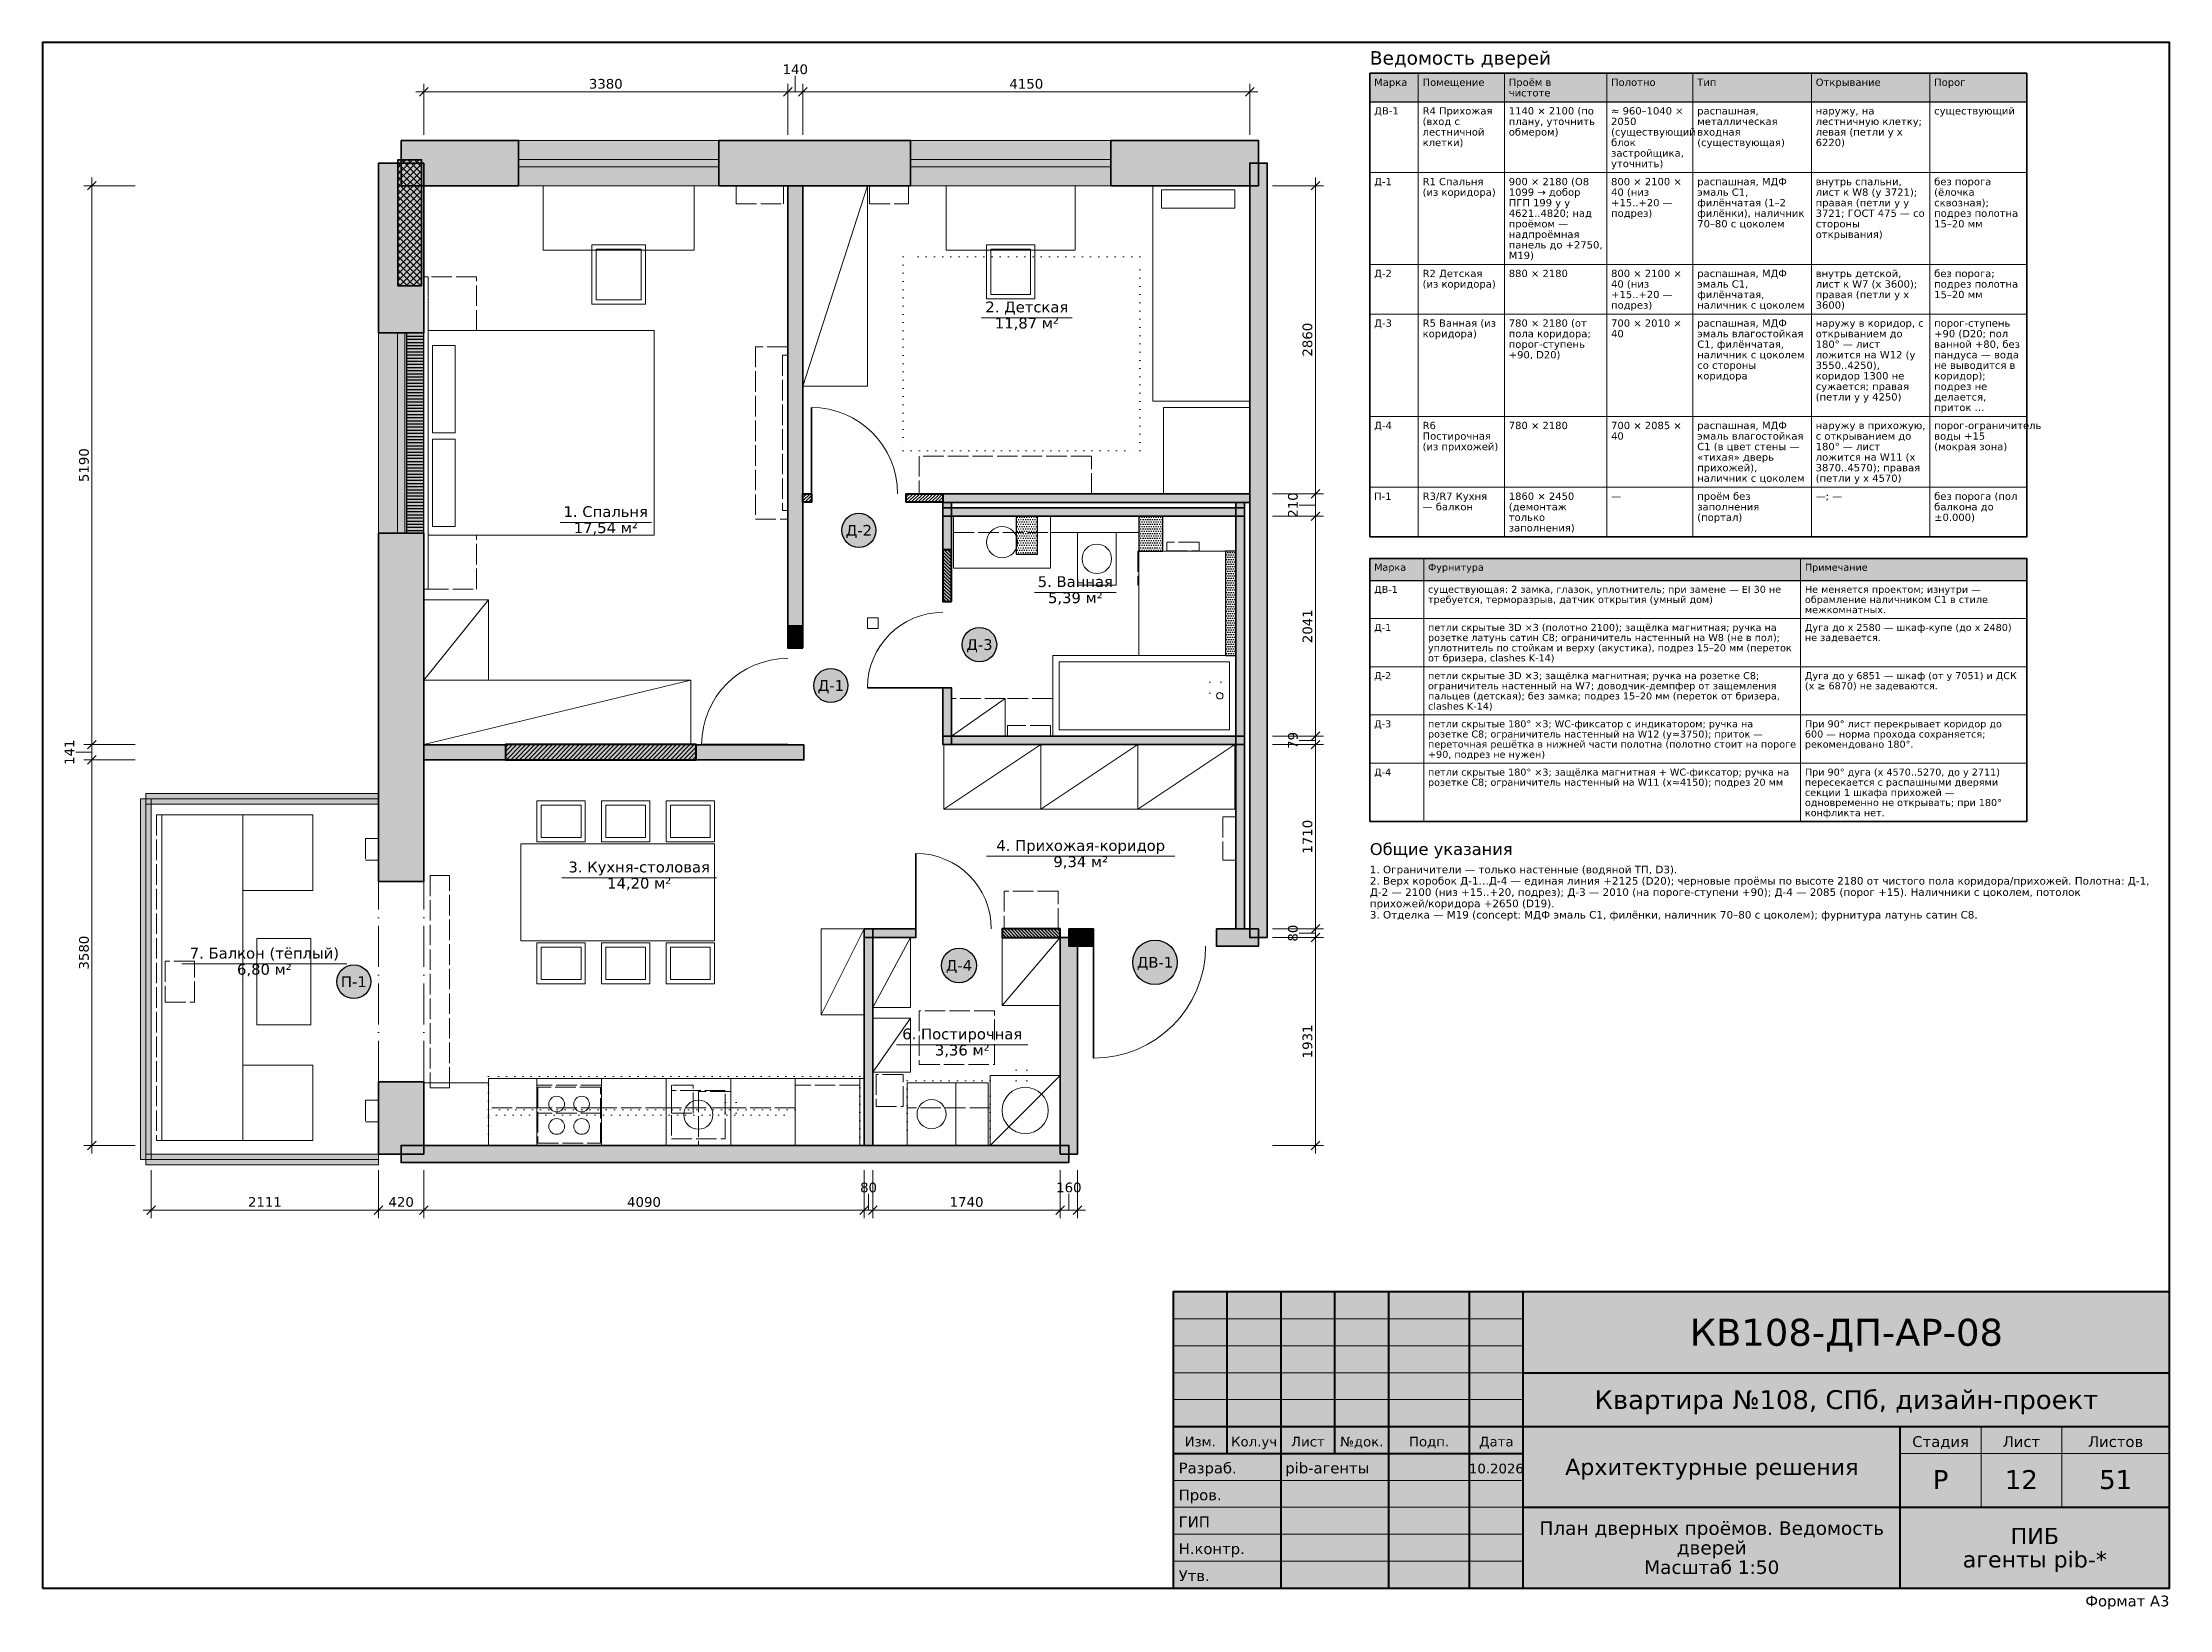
# Model space of a CAD drawing. Header units: millimetres. Extents: x 1000 to 20750, y 51 to 14600.
import ezdxf
from ezdxf.enums import TextEntityAlignment as Align

# ---------------------------------------------------------------- set-up
doc = ezdxf.new("R2010")
doc.units = ezdxf.units.MM
for name, pattern in [('DASHDOT', [3.556, 2.54, -0.508, 0, -0.508]), ('DASHED', [1.524, 1.27, -0.254]), ('DOT', [0.508, 0, -0.508])]:
    doc.linetypes.add(name, pattern=pattern)
for name, color, linetype in [('AR-NEW', 5, 'CONTINUOUS'), ('AR-WALLS', 7, 'CONTINUOUS'), ('DIM', 7, 'CONTINUOUS'), ('FRAME', 7, 'CONTINUOUS'), ('FURN', 8, 'CONTINUOUS'), ('TEXT', 7, 'CONTINUOUS')]:
    doc.layers.add(name, color=color, linetype=linetype)
doc.styles.add('GOST', font='DejaVuSans.ttf')

msp = doc.modelspace()

# ---------------------------------------------------------------- texts
at = {"layer": 'DIM', "color": 7, "style": 'GOST'}
for s, p in [('3380', (6230, 14172)), ('140', (7990, 14307)), ('4150', (10135, 14172)), ('80', (8670, 3925)), ('160', (10530, 3925)), ('2111', (3064.5, 3790)), ('420', (4330, 3790)), ('4090', (6585, 3790)), ('1740', (9580, 3790))]:
    msp.add_text(s, height=90, dxfattribs=at).set_placement(p, align=Align.CENTER)
for s, p in [('2860', (12790, 11841)), ('5190', (1429, 10676)), ('210', (12655, 10306)), ('2041', (12790, 9180.5)), ('141', (1294, 8010.5)), ('79', (12655, 8120.5)), ('1710', (12790, 7226)), ('80', (12655, 6331)), ('3580', (1429, 6150)), ('1931', (12790, 5325.5))]:
    msp.add_text(s, height=90, rotation=90, dxfattribs=at).set_placement(p, align=Align.CENTER)
at = {"layer": 'FRAME', "color": 7, "style": 'GOST'}
for s, height, p in [('КВ108-ДП-АР-08', 250, (17750, 2500)), ('Квартира №108, СПб, дизайн-проект', 175, (17750, 1912.5)), ('Изм.', 90, (11750, 1565)), ('Кол.уч', 90, (12250, 1565)), ('Лист', 90, (12750, 1565)), ('№док.', 90, (13250, 1565)), ('Подп.', 90, (13875, 1565)), ('Дата', 90, (14500, 1565)), ('Стадия', 100, (18625, 1560)), ('Лист', 100, (19375, 1560)), ('Листов', 100, (20250, 1560)), ('10.2026', 90, (14500, 1315)), ('Архитектурные решения', 150, (16500, 1300)), ('Р', 175, (18625, 1170)), ('12', 175, (19375, 1170)), ('51', 175, (20250, 1170)), ('План дверных проёмов. Ведомость', 125, (16500, 743.75)), ('ПИБ', 150, (19500, 658.75)), ('дверей', 125, (16500, 562.5)), ('агенты pib-*', 150, (19500, 441.25)), ('Масштаб 1:50', 125, (16500, 381.25))]:
    msp.add_text(s, height=height, dxfattribs=at).set_placement(p, align=Align.CENTER)
for s, p in [('Разраб.', (11550, 1315)), ('pib-агенты', (12540, 1315)), ('Пров.', (11550, 1065)), ('ГИП', (11550, 815)), ('Н.контр.', (11550, 565)), ('Утв.', (11550, 315))]:
    msp.add_text(s, height=100, dxfattribs=at).set_placement(p)
msp.add_text('Формат A3', height=100, dxfattribs=at).set_placement((20750, 80), align=Align.RIGHT)
at = {"layer": 'TEXT', "color": 7, "style": 'GOST'}
for s, height, p in [('Ведомость дверей', 125, (13325, 14395)), ('Марка', 67.5, (13365, 14197.5)), ('Помещение', 67.5, (13815, 14197.5)), ('Проём в', 67.5, (14615, 14197.5)), ('Полотно', 67.5, (15565, 14197.5)), ('Тип', 67.5, (16365, 14197.5)), ('Открывание', 67.5, (17465, 14197.5)), ('Порог', 67.5, (18565, 14197.5)), ('чистоте', 67.5, (14615, 14099.625)), ('ДВ-1', 67.5, (13365, 13932.125)), ('(вход с', 67.5, (13815, 13834.25)), ('R4 Прихожая', 67.5, (13815, 13932.125)), ('плану, уточнить', 67.5, (14615, 13834.25)), ('1140 × 2100 (по', 67.5, (14615, 13932.125)), ('2050', 67.5, (15565, 13834.25)), ('≈ 960–1040 ×', 67.5, (15565, 13932.125)), ('распашная,', 67.5, (16365, 13932.125)), ('металлическая', 67.5, (16365, 13834.25)), ('лестничную клетку;', 67.5, (17465, 13834.25)), ('наружу, на', 67.5, (17465, 13932.125)), ('существующий', 67.5, (18565, 13932.125)), ('лестничной', 67.5, (13815, 13736.375)), ('клетки)', 67.5, (13815, 13638.5)), ('обмером)', 67.5, (14615, 13736.375)), ('блок', 67.5, (15565, 13638.5)), ('(существующий', 67.5, (15565, 13736.375)), ('(существующая)', 67.5, (16365, 13638.5)), ('входная', 67.5, (16365, 13736.375)), ('левая (петли у x', 67.5, (17465, 13736.375)), ('6220)', 67.5, (17465, 13638.5)), ('уточнить)', 67.5, (15565, 13442.75)), ('застройщика,', 67.5, (15565, 13540.625)), ('Д-1', 67.5, (13365, 13275.25)), ('(из коридора)', 67.5, (13815, 13177.375)), ('R1 Спальня', 67.5, (13815, 13275.25)), ('900 × 2180 (O8', 67.5, (14615, 13275.25)), ('1099 → добор', 67.5, (14615, 13177.375)), ('40 (низ', 67.5, (15565, 13177.375)), ('800 × 2100 ×', 67.5, (15565, 13275.25)), ('эмаль C1,', 67.5, (16365, 13177.375)), ('распашная, МДФ', 67.5, (16365, 13275.25)), ('лист к W8 (y 3721);', 67.5, (17465, 13177.375)), ('внутрь спальни,', 67.5, (17465, 13275.25)), ('без порога', 67.5, (18565, 13275.25)), ('(ёлочка', 67.5, (18565, 13177.375)), ('4621..4820; над', 67.5, (14615, 12981.625)), ('ПГП 199 у y', 67.5, (14615, 13079.5)), ('подрез)', 67.5, (15565, 12981.625)), ('+15..+20 —', 67.5, (15565, 13079.5)), ('филёнчатая (1–2', 67.5, (16365, 13079.5)), ('филёнки), наличник', 67.5, (16365, 12981.625)), ('3721; ГОСТ 475 — со', 67.5, (17465, 12981.625)), ('правая (петли у y', 67.5, (17465, 13079.5)), ('сквозная);', 67.5, (18565, 13079.5)), ('проёмом —', 67.5, (14615, 12883.75)), ('надпроёмная', 67.5, (14615, 12785.875)), ('70–80 с цоколем', 67.5, (16365, 12883.75)), ('стороны', 67.5, (17465, 12883.75)), ('открывания)', 67.5, (17465, 12785.875)), ('подрез полотна', 67.5, (18565, 12981.625)), ('15–20 мм', 67.5, (18565, 12883.75)), ('панель до +2750,', 67.5, (14615, 12688)), ('M19)', 67.5, (14615, 12590.125)), ('Д-2', 67.5, (13365, 12422.625)), ('R2 Детская', 67.5, (13815, 12422.625)), ('880 × 2180', 67.5, (14615, 12422.625)), ('800 × 2100 ×', 67.5, (15565, 12422.625)), ('распашная, МДФ', 67.5, (16365, 12422.625)), ('внутрь детской,', 67.5, (17465, 12422.625)), ('без порога;', 67.5, (18565, 12422.625)), ('(из коридора)', 67.5, (13815, 12324.75)), ('40 (низ', 67.5, (15565, 12324.75)), ('+15..+20 —', 67.5, (15565, 12226.875)), ('филёнчатая,', 67.5, (16365, 12226.875)), ('эмаль C1,', 67.5, (16365, 12324.75)), ('лист к W7 (x 3600);', 67.5, (17465, 12324.75)), ('правая (петли у x', 67.5, (17465, 12226.875)), ('подрез полотна', 67.5, (18565, 12324.75)), ('15–20 мм', 67.5, (18565, 12226.875)), ('подрез)', 67.5, (15565, 12129)), ('наличник с цоколем', 67.5, (16365, 12129)), ('3600)', 67.5, (17465, 12129)), ('Д-3', 67.5, (13365, 11961.5)), ('коридора)', 67.5, (13815, 11863.625)), ('R5 Ванная (из', 67.5, (13815, 11961.5)), ('780 × 2180 (от', 67.5, (14615, 11961.5)), ('пола коридора;', 67.5, (14615, 11863.625)), ('40', 67.5, (15565, 11863.625)), ('700 × 2010 ×', 67.5, (15565, 11961.5)), ('эмаль влагостойкая', 67.5, (16365, 11863.625)), ('распашная, МДФ', 67.5, (16365, 11961.5)), ('открыванием до', 67.5, (17465, 11863.625)), ('наружу в коридор, с', 67.5, (17465, 11961.5)), ('порог-ступень', 67.5, (18565, 11961.5)), ('+90 (D20; пол', 67.5, (18565, 11863.625)), ('порог-ступень', 67.5, (14615, 11765.75)), ('+90, D20)', 67.5, (14615, 11667.875)), ('C1, филёнчатая,', 67.5, (16365, 11765.75)), ('наличник с цоколем', 67.5, (16365, 11667.875)), ('ложится на W12 (y', 67.5, (17465, 11667.875)), ('180° — лист', 67.5, (17465, 11765.75)), ('ванной +80, без', 67.5, (18565, 11765.75)), ('пандуса — вода', 67.5, (18565, 11667.875)), ('со стороны', 67.5, (16365, 11570)), ('коридора', 67.5, (16365, 11472.125)), ('3550..4250),', 67.5, (17465, 11570)), ('коридор 1300 не', 67.5, (17465, 11472.125)), ('не выводится в', 67.5, (18565, 11570)), ('коридор);', 67.5, (18565, 11472.125)), ('сужается; правая', 67.5, (17465, 11374.25)), ('(петли у y 4250)', 67.5, (17465, 11276.375)), ('делается,', 67.5, (18565, 11276.375)), ('подрез не', 67.5, (18565, 11374.25)), ('Д-4', 67.5, (13365, 11011)), ('R6', 67.5, (13815, 11011)), ('780 × 2180', 67.5, (14615, 11011)), ('700 × 2085 ×', 67.5, (15565, 11011)), ('распашная, МДФ', 67.5, (16365, 11011)), ('наружу в прихожую,', 67.5, (17465, 11011)), ('приток …', 67.5, (18565, 11178.5)), ('порог-ограничитель', 67.5, (18565, 11011)), ('(из прихожей)', 67.5, (13815, 10815.25)), ('Постирочная', 67.5, (13815, 10913.125)), ('40', 67.5, (15565, 10913.125)), ('эмаль влагостойкая', 67.5, (16365, 10913.125)), ('C1 (в цвет стены —', 67.5, (16365, 10815.25)), ('с открыванием до', 67.5, (17465, 10913.125)), ('180° — лист', 67.5, (17465, 10815.25)), ('(мокрая зона)', 67.5, (18565, 10815.25)), ('воды +15', 67.5, (18565, 10913.125)), ('«тихая» дверь', 67.5, (16365, 10717.375)), ('прихожей),', 67.5, (16365, 10619.5)), ('ложится на W11 (x', 67.5, (17465, 10717.375)), ('3870..4570); правая', 67.5, (17465, 10619.5)), ('наличник с цоколем', 67.5, (16365, 10521.625)), ('(петли у x 4570)', 67.5, (17465, 10521.625)), ('П-1', 67.5, (13365, 10354.125)), ('— балкон', 67.5, (13815, 10256.25)), ('R3/R7 Кухня', 67.5, (13815, 10354.125)), ('(демонтаж', 67.5, (14615, 10256.25)), ('1860 × 2450', 67.5, (14615, 10354.125)), ('—', 67.5, (15565, 10354.125)), ('заполнения', 67.5, (16365, 10256.25)), ('проём без', 67.5, (16365, 10354.125)), ('—; —', 67.5, (17465, 10354.125)), ('без порога (пол', 67.5, (18565, 10354.125)), ('балкона до', 67.5, (18565, 10256.25)), ('только', 67.5, (14615, 10158.375)), ('заполнения)', 67.5, (14615, 10060.5)), ('(портал)', 67.5, (16365, 10158.375)), ('±0.000)', 67.5, (18565, 10158.375)), ('Марка', 65, (13365, 9695.5)), ('Фурнитура', 65, (13865, 9695.5)), ('Примечание', 65, (17365, 9695.5)), ('ДВ-1', 65, (13365, 9490.5)), ('существующая: 2 замка, глазок, уплотнитель; при замене — EI 30 не', 65, (13865, 9490.5)), ('Не меняется проектом; изнутри —', 65, (17365, 9490.5)), ('требуется, терморазрыв, датчик открытия (умный дом)', 65, (13865, 9396.25)), ('обрамление наличником C1 в стиле', 65, (17365, 9396.25)), ('межкомнатных.', 65, (17365, 9302)), ('Д-1', 65, (13365, 9137)), ('петли скрытые 3D ×3 (полотно 2100); защёлка магнитная; ручка на', 65, (13865, 9137)), ('розетке латунь сатин C8; ограничитель настенный на W8 (не в пол);', 65, (13865, 9042.75)), ('Дуга до x 2580 — шкаф-купе (до x 2480)', 65, (17365, 9137)), ('не задевается.', 65, (17365, 9042.75)), ('уплотнитель по стойкам и верху (акустика), подрез 15–20 мм (переток', 65, (13865, 8948.5)), ('от бризера, clashes K-14)', 65, (13865, 8854.25)), ('Д-2', 65, (13365, 8689.25)), ('петли скрытые 3D ×3; защёлка магнитная; ручка на розетке C8;', 65, (13865, 8689.25)), ('Дуга до y 6851 — шкаф (от y 7051) и ДСК', 65, (17365, 8689.25)), ('ограничитель настенный на W7; доводчик-демпфер от защемления', 65, (13865, 8595)), ('пальцев (детская); без замка; подрез 15–20 мм (переток от бризера,', 65, (13865, 8500.75)), ('(x ≥ 6870) не задеваются.', 65, (17365, 8595)), ('Д-3', 65, (13365, 8241.5)), ('clashes K-14)', 65, (13865, 8406.5)), ('петли скрытые 180° ×3; WC-фиксатор с индикатором; ручка на', 65, (13865, 8241.5)), ('При 90° лист перекрывает коридор до', 65, (17365, 8241.5)), ('розетке C8; ограничитель настенный на W12 (y≈3750); приток —', 65, (13865, 8147.25)), ('переточная решётка в нижней части полотна (полотно стоит на пороге', 65, (13865, 8053)), ('600 — норма прохода сохраняется;', 65, (17365, 8147.25)), ('рекомендовано 180°.', 65, (17365, 8053)), ('+90, подрез не нужен)', 65, (13865, 7958.75)), ('Д-4', 65, (13365, 7793.75)), ('петли скрытые 180° ×3; защёлка магнитная + WC-фиксатор; ручка на', 65, (13865, 7793.75)), ('розетке C8; ограничитель настенный на W11 (x≈4150); подрез 20 мм', 65, (13865, 7699.5)), ('пересекается с распашными дверями', 65, (17365, 7699.5)), ('При 90° дуга (x 4570..5270, до y 2711)', 65, (17365, 7793.75)), ('секции 1 шкафа прихожей —', 65, (17365, 7605.25)), ('одновременно не открывать; при 180°', 65, (17365, 7511)), ('конфликта нет.', 65, (17365, 7416.75)), ('Общие указания', 110, (13325, 7056.75)), ('1. Ограничители — только настенные (водяной ТП, D3).', 70, (13325, 6886.75)), ('Д-2 — 2100 (низ +15..+20, подрез); Д-3 — 2010 (на пороге-ступени +90); Д-4 — 2085 (порог +15). Наличники с цоколем, потолок', 70, (13325, 6676.75)), ('2. Верх коробок Д-1…Д-4 — единая линия +2125 (D20); черновые проёмы по высоте 2180 от чистого пола коридора/прихожей. Полотна: Д-1,', 70, (13325, 6781.75)), ('3. Отделка — M19 (concept: МДФ эмаль C1, филёнки, наличник 70–80 с цоколем); фурнитура латунь сатин C8.', 70, (13325, 6466.75)), ('прихожей/коридора +2650 (D19).', 70, (13325, 6571.75))]:
    msp.add_text(s, height=height, dxfattribs=at).set_placement(p)
for s, p in [('2. Детская', (10140, 12095)), ('11,87 м²', (10140, 11945)), ('1. Спальня', (6230, 10195)), ('17,54 м²', (6230, 10045)), ('Д-2', (8580, 10021)), ('5. Ванная', (10590, 9545)), ('5,39 м²', (10590, 9395)), ('Д-3', (9700, 8960)), ('Д-1', (8320, 8580.5)), ('4. Прихожая-коридор', (10640, 7095)), ('3. Кухня-столовая', (6540, 6895)), ('9,34 м²', (10640, 6945)), ('14,20 м²', (6540, 6745)), ('7. Балкон (тёплый)', (3060, 6095)), ('6,80 м²', (3060, 5945)), ('П-1', (3890, 5830)), ('Д-4', (9510, 5981)), ('ДВ-1', (11330, 6010)), ('6. Постирочная', (9540, 5345)), ('3,36 м²', (9540, 5195))]:
    msp.add_text(s, height=100, dxfattribs=at).set_placement(p, align=Align.CENTER)

# ---------------------------------------------------------------- hatches: boundary and pattern name
at = {"layer": 'AR-NEW', "true_color": 0x8a6d3b}
h = msp.add_hatch(dxfattribs=at)
h.set_pattern_fill('LINE', scale=9.16667)
h.paths.add_polyline_path([(4540, 10046), (4540, 11906), (4380, 11906), (4380, 10046), (4540, 10046)])
at = {"layer": 'AR-NEW', "true_color": 0xf3ead8, "transparency": 33554559}
h = msp.add_hatch(color=7, dxfattribs=at)
h.dxf.hatch_style = 1
h.paths.add_polyline_path([(4540, 10046), (4540, 11906), (4380, 11906), (4380, 10046), (4540, 10046)])
at = {"layer": 'AR-NEW', "true_color": 0x1f4e9c}
h = msp.add_hatch(dxfattribs=at)
h.set_pattern_fill('ANSI31', scale=6.875)
h.paths.add_polyline_path([(8060, 10331), (8060, 10411), (8140, 10411), (8140, 10331), (8060, 10331)])
h = msp.add_hatch(dxfattribs=at)
h.set_pattern_fill('ANSI31', scale=6.875)
h.paths.add_polyline_path([(9360, 10411), (9360, 10331), (9020, 10331), (9020, 10411), (9360, 10411)])
h = msp.add_hatch(dxfattribs=at)
h.set_pattern_fill('DOTS', scale=13.75)
h.paths.add_polyline_path([(10240, 9851), (10240, 10201), (10041, 10201), (10041, 9851), (10240, 9851)])
h = msp.add_hatch(dxfattribs=at)
h.set_pattern_fill('DOTS', scale=13.75)
h.paths.add_polyline_path([(11403, 9876), (11403, 10201), (11181, 10201), (11181, 9876), (11403, 9876)])
h = msp.add_hatch(dxfattribs=at)
h.set_pattern_fill('ANSI31', scale=6.875, angle=90)
h.paths.add_polyline_path([(9440, 9410), (9440, 9891), (9360, 9891), (9360, 9410), (9440, 9410)])
at = {"layer": 'AR-NEW', "true_color": 0xe3eefb, "transparency": 33554559}
h = msp.add_hatch(color=7, dxfattribs=at)
h.dxf.hatch_style = 1
h.paths.add_polyline_path([(9440, 9410), (9440, 9891), (9360, 9891), (9360, 9410), (9440, 9410)])
at = {"layer": 'AR-NEW', "true_color": 0x1f4e9c}
h = msp.add_hatch(dxfattribs=at)
h.set_pattern_fill('DOTS', scale=13.75)
h.paths.add_polyline_path([(12081, 8910), (12081, 9876), (11986, 9876), (11986, 8910), (12081, 8910)])
h = msp.add_hatch(dxfattribs=at)
h.set_pattern_fill('ANSI31', scale=6.875)
h.paths.add_polyline_path([(8060, 8981), (8060, 9180), (7920, 9180), (7920, 8981), (8060, 8981)])
at = {"layer": 'AR-NEW', "true_color": 0xfff6f6, "transparency": 33554559}
h = msp.add_hatch(color=7, dxfattribs=at)
h.dxf.hatch_style = 1
h.paths.add_polyline_path([(8060, 8981), (8060, 9180), (7920, 9180), (7920, 8981), (8060, 8981)])
at = {"layer": 'AR-NEW', "true_color": 0x1f4e9c}
h = msp.add_hatch(dxfattribs=at)
h.set_pattern_fill('ANSI31', scale=9.16667)
h.paths.add_polyline_path([(7070, 7941), (7070, 8081), (5300, 8081), (5300, 7941), (7070, 7941)])
at = {"layer": 'AR-NEW', "true_color": 0xfbf3df, "transparency": 33554559}
h = msp.add_hatch(color=7, dxfattribs=at)
h.dxf.hatch_style = 1
h.paths.add_polyline_path([(7070, 7941), (7070, 8081), (5300, 8081), (5300, 7941), (7070, 7941)])
at = {"layer": 'AR-NEW', "true_color": 0x1f4e9c}
h = msp.add_hatch(dxfattribs=at)
h.set_pattern_fill('ANSI31', scale=6.875, angle=90)
h.paths.add_polyline_path([(10450, 6291), (10450, 6371), (9910, 6371), (9910, 6291), (10450, 6291)])
at = {"layer": 'AR-NEW', "true_color": 0xe3eefb, "transparency": 33554559}
h = msp.add_hatch(color=7, dxfattribs=at)
h.dxf.hatch_style = 1
h.paths.add_polyline_path([(10450, 6291), (10450, 6371), (9910, 6371), (9910, 6291), (10450, 6291)])
at = {"layer": 'AR-WALLS', "true_color": 0x262626}
h = msp.add_hatch(color=7, dxfattribs=at)
h.dxf.hatch_style = 1
h.paths.add_polyline_path([(4330, 13691), (5420, 13691), (5420, 13271), (4330, 13271), (4330, 13691)])
at = {"layer": 'AR-WALLS', "true_color": 0xffffff}
h = msp.add_hatch(color=7, dxfattribs=at)
h.dxf.hatch_style = 1
h.paths.add_polyline_path([(5420, 13271), (7280, 13271), (7280, 13691), (5420, 13691)])
at = {"layer": 'AR-WALLS', "true_color": 0x262626}
h = msp.add_hatch(color=7, dxfattribs=at)
h.dxf.hatch_style = 1
h.paths.add_polyline_path([(7280, 13271), (7280, 13691), (9060, 13691), (9060, 13271), (7280, 13271)])
at = {"layer": 'AR-WALLS', "true_color": 0xffffff}
h = msp.add_hatch(color=7, dxfattribs=at)
h.dxf.hatch_style = 1
h.paths.add_polyline_path([(9060, 13271), (10921, 13271), (10921, 13691), (9060, 13691)])
at = {"layer": 'AR-WALLS', "true_color": 0x262626}
h = msp.add_hatch(color=7, dxfattribs=at)
h.dxf.hatch_style = 1
h.paths.add_polyline_path([(12290, 13271), (10921, 13271), (10921, 13691), (12290, 13691), (12290, 13271)])
h = msp.add_hatch(color=7, dxfattribs=at)
h.dxf.hatch_style = 1
h.paths.add_polyline_path([(4540, 13481), (4540, 11906), (4120, 11906), (4120, 13481), (4540, 13481)])
at = {"layer": 'AR-WALLS', "true_color": 0x333333}
h = msp.add_hatch(dxfattribs=at)
h.set_pattern_fill('ANSI37', scale=13.75)
h.paths.add_polyline_path([(4519, 12341), (4519, 13511), (4300, 13511), (4300, 12341), (4519, 12341)])
at = {"layer": 'AR-WALLS', "true_color": 0xd9d9d9, "transparency": 33554559}
h = msp.add_hatch(color=7, dxfattribs=at)
h.dxf.hatch_style = 1
h.paths.add_polyline_path([(4519, 12341), (4519, 13511), (4300, 13511), (4300, 12341), (4519, 12341)])
at = {"layer": 'AR-WALLS', "true_color": 0x262626}
h = msp.add_hatch(color=7, dxfattribs=at)
h.dxf.hatch_style = 1
h.paths.add_polyline_path([(12370, 6290), (12370, 13481), (12210, 13481), (12210, 6290), (12370, 6290)])
h = msp.add_hatch(color=7, dxfattribs=at)
h.dxf.hatch_style = 1
h.paths.add_polyline_path([(7920, 13271), (8060, 13271), (8060, 9180), (7920, 9180), (7920, 13271)])
at = {"layer": 'AR-WALLS', "true_color": 0xffffff}
h = msp.add_hatch(color=7, dxfattribs=at)
h.dxf.hatch_style = 1
h.paths.add_polyline_path([(4120, 10046), (4540, 10046), (4540, 11906), (4120, 11906)])
at = {"layer": 'AR-WALLS', "true_color": 0x6e6e6e}
h = msp.add_hatch(color=7, dxfattribs=at)
h.dxf.hatch_style = 1
h.paths.add_polyline_path([(12210, 10330), (12210, 10410), (9360, 10410), (9360, 10330), (12210, 10330)])
h = msp.add_hatch(color=7, dxfattribs=at)
h.dxf.hatch_style = 1
h.paths.add_polyline_path([(9440, 10330), (9440, 9891), (9360, 9891), (9360, 10330), (9440, 10330)])
h = msp.add_hatch(color=7, dxfattribs=at)
h.dxf.hatch_style = 1
h.paths.add_polyline_path([(12161, 10201), (12161, 10281), (9360, 10281), (9360, 10201), (12161, 10201)])
h = msp.add_hatch(color=7, dxfattribs=at)
h.dxf.hatch_style = 1
h.paths.add_polyline_path([(12161, 6371), (12161, 10330), (12081, 10330), (12081, 6371), (12161, 6371)])
at = {"layer": 'AR-WALLS', "true_color": 0x262626}
h = msp.add_hatch(color=7, dxfattribs=at)
h.dxf.hatch_style = 1
h.paths.add_polyline_path([(4120, 10046), (4540, 10046), (4540, 6810), (4120, 6810), (4120, 10046)])
at = {"layer": 'AR-WALLS', "true_color": 0x6e6e6e}
h = msp.add_hatch(color=7, dxfattribs=at)
h.dxf.hatch_style = 1
h.paths.add_polyline_path([(9360, 8081), (9360, 8610), (9440, 8610), (9440, 8081), (9360, 8081)])
h = msp.add_hatch(color=7, dxfattribs=at)
h.dxf.hatch_style = 1
h.paths.add_polyline_path([(12161, 8081), (12161, 8161), (9360, 8161), (9360, 8081), (12161, 8081)])
at = {"layer": 'AR-WALLS', "true_color": 0x262626}
h = msp.add_hatch(color=7, dxfattribs=at)
h.dxf.hatch_style = 1
h.paths.add_polyline_path([(4540, 7940), (4540, 8080), (5300, 8080), (5300, 7940), (4540, 7940)])
h = msp.add_hatch(color=7, dxfattribs=at)
h.dxf.hatch_style = 1
h.paths.add_polyline_path([(8070, 8080), (8070, 7940), (7070, 7940), (7070, 8080), (8070, 8080)])
at = {"layer": 'AR-WALLS', "true_color": 0xffffff}
h = msp.add_hatch(color=7, dxfattribs=at)
h.dxf.hatch_style = 1
h.paths.add_polyline_path([(1909, 4230), (2009, 4230), (2009, 7578), (1909, 7578)])
h = msp.add_hatch(color=7, dxfattribs=at)
h.dxf.hatch_style = 1
h.paths.add_polyline_path([(1959, 7528), (4120, 7528), (4120, 7628), (1959, 7628)])
at = {"layer": 'AR-WALLS', "true_color": 0x6e6e6e}
h = msp.add_hatch(color=7, dxfattribs=at)
h.dxf.hatch_style = 1
h.paths.add_polyline_path([(8710, 4360), (8710, 6371), (8630, 6371), (8630, 4360), (8710, 4360)])
h = msp.add_hatch(color=7, dxfattribs=at)
h.dxf.hatch_style = 1
h.paths.add_polyline_path([(8630, 6371), (9110, 6371), (9110, 6291), (8630, 6291), (8630, 6371)])
at = {"layer": 'AR-WALLS', "true_color": 0x262626}
h = msp.add_hatch(color=7, dxfattribs=at)
h.dxf.hatch_style = 1
h.paths.add_polyline_path([(10530, 6210), (10530, 6370), (10760, 6370), (10760, 6210), (10530, 6210)])
h = msp.add_hatch(color=7, dxfattribs=at)
h.dxf.hatch_style = 1
h.paths.add_polyline_path([(12290, 6370), (12290, 6210), (11900, 6210), (11900, 6370), (12290, 6370)])
h = msp.add_hatch(color=7, dxfattribs=at)
h.dxf.hatch_style = 1
h.paths.add_polyline_path([(10610, 4280), (10610, 6290), (10450, 6290), (10450, 4280), (10610, 4280)])
h = msp.add_hatch(color=7, dxfattribs=at)
h.dxf.hatch_style = 1
h.paths.add_polyline_path([(4120, 4280), (4120, 4950), (4540, 4950), (4540, 4280), (4120, 4280)])
h = msp.add_hatch(color=7, dxfattribs=at)
h.dxf.hatch_style = 1
h.paths.add_polyline_path([(10530, 4200), (10530, 4360), (4330, 4360), (4330, 4200), (10530, 4200)])
at = {"layer": 'AR-WALLS', "true_color": 0xffffff}
h = msp.add_hatch(color=7, dxfattribs=at)
h.dxf.hatch_style = 1
h.paths.add_polyline_path([(1959, 4180), (4120, 4180), (4120, 4280), (1959, 4280)])
at = {"layer": 'FRAME', "true_color": 0xffffff}
h = msp.add_hatch(color=7, dxfattribs=at)
h.dxf.hatch_style = 1
h.paths.add_polyline_path([(11500, 250), (20750, 250), (20750, 3000), (11500, 3000)])
at = {"layer": 'TEXT', "true_color": 0xe6e6e6}
h = msp.add_hatch(color=7, dxfattribs=at)
h.dxf.hatch_style = 1
h.paths.add_polyline_path([(13325, 14049.625), (19425, 14049.625), (19425, 14315), (13325, 14315)])
at = {"layer": 'TEXT', "true_color": 0xffffff}
h = msp.add_hatch(color=7, dxfattribs=at)
h.dxf.hatch_style = 1
edge = h.paths.add_edge_path()
edge.add_arc((8580, 10071), 158.527, 0, 360)
at = {"layer": 'TEXT', "true_color": 0xe6e6e6}
h = msp.add_hatch(color=7, dxfattribs=at)
h.dxf.hatch_style = 1
h.paths.add_polyline_path([(13325, 9605.5), (19425, 9605.5), (19425, 9810.5), (13325, 9810.5)])
at = {"layer": 'TEXT', "true_color": 0xffffff}
h = msp.add_hatch(color=7, dxfattribs=at)
h.dxf.hatch_style = 1
edge = h.paths.add_edge_path()
edge.add_arc((9700, 9010), 159.899, 0, 360)
h = msp.add_hatch(color=7, dxfattribs=at)
h.dxf.hatch_style = 1
edge = h.paths.add_edge_path()
edge.add_arc((8320, 8630.5), 159.063, 0, 360)
h = msp.add_hatch(color=7, dxfattribs=at)
h.dxf.hatch_style = 1
edge = h.paths.add_edge_path()
edge.add_arc((9510, 6031), 161.549, 0, 360)
h = msp.add_hatch(color=7, dxfattribs=at)
h.dxf.hatch_style = 1
edge = h.paths.add_edge_path()
edge.add_arc((11330, 6060), 206.12, 0, 360)
h = msp.add_hatch(color=7, dxfattribs=at)
h.dxf.hatch_style = 1
edge = h.paths.add_edge_path()
edge.add_arc((3890, 5880), 157.059, 0, 360)

# ---------------------------------------------------------------- linework, layer by layer
at = {"layer": 'AR-NEW', "lineweight": 30, "true_color": 0x1f4e9c}
msp.add_lwpolyline([(4540, 10046), (4540, 11906), (4380, 11906), (4380, 10046), (4540, 10046)], close=True, dxfattribs=at)
at = {"layer": 'AR-NEW', "lineweight": 40, "true_color": 0x1f4e9c}
for points in [[(8060, 10331), (8060, 10411), (8140, 10411), (8140, 10331), (8060, 10331)], [(9360, 10411), (9360, 10331), (9020, 10331), (9020, 10411), (9360, 10411)], [(9440, 9410), (9440, 9891), (9360, 9891), (9360, 9410), (9440, 9410)], [(8060, 8981), (8060, 9180), (7920, 9180), (7920, 8981), (8060, 8981)], [(7070, 7941), (7070, 8081), (5300, 8081), (5300, 7941), (7070, 7941)], [(10450, 6291), (10450, 6371), (9910, 6371), (9910, 6291), (10450, 6291)]]:
    msp.add_lwpolyline(points, close=True, dxfattribs=at)
at = {"layer": 'AR-NEW', "lineweight": 25, "true_color": 0x1f4e9c}
for points in [[(10240, 9851), (10240, 10201), (10041, 10201), (10041, 9851), (10240, 9851)], [(11403, 9876), (11403, 10201), (11181, 10201), (11181, 9876), (11403, 9876)], [(12081, 8910), (12081, 9876), (11986, 9876), (11986, 8910), (12081, 8910)]]:
    msp.add_lwpolyline(points, close=True, dxfattribs=at)
at = {"layer": 'AR-WALLS', "color": 7, "lineweight": 35}
for points in [[(4330, 13691), (5420, 13691), (5420, 13271), (4330, 13271), (4330, 13691)], [(7280, 13271), (7280, 13691), (9060, 13691), (9060, 13271), (7280, 13271)], [(12290, 13271), (10921, 13271), (10921, 13691), (12290, 13691), (12290, 13271)], [(4540, 13481), (4540, 11906), (4120, 11906), (4120, 13481), (4540, 13481)], [(4519, 12341), (4519, 13511), (4300, 13511), (4300, 12341), (4519, 12341)], [(12370, 6290), (12370, 13481), (12210, 13481), (12210, 6290), (12370, 6290)], [(7920, 13271), (8060, 13271), (8060, 9180), (7920, 9180), (7920, 13271)], [(12210, 10330), (12210, 10410), (9360, 10410), (9360, 10330), (12210, 10330)], [(9440, 10330), (9440, 9891), (9360, 9891), (9360, 10330), (9440, 10330)], [(12161, 10201), (12161, 10281), (9360, 10281), (9360, 10201), (12161, 10201)], [(12161, 6371), (12161, 10330), (12081, 10330), (12081, 6371), (12161, 6371)], [(4120, 10046), (4540, 10046), (4540, 6810), (4120, 6810), (4120, 10046)], [(9360, 8081), (9360, 8610), (9440, 8610), (9440, 8081), (9360, 8081)], [(12161, 8081), (12161, 8161), (9360, 8161), (9360, 8081), (12161, 8081)], [(4540, 7940), (4540, 8080), (5300, 8080), (5300, 7940), (4540, 7940)], [(8070, 8080), (8070, 7940), (7070, 7940), (7070, 8080), (8070, 8080)], [(8710, 4360), (8710, 6371), (8630, 6371), (8630, 4360), (8710, 4360)], [(8630, 6371), (9110, 6371), (9110, 6291), (8630, 6291), (8630, 6371)], [(10530, 6210), (10530, 6370), (10760, 6370), (10760, 6210), (10530, 6210)], [(12290, 6370), (12290, 6210), (11900, 6210), (11900, 6370), (12290, 6370)], [(10610, 4280), (10610, 6290), (10450, 6290), (10450, 4280), (10610, 4280)], [(4120, 4280), (4120, 4950), (4540, 4950), (4540, 4280), (4120, 4280)], [(10530, 4200), (10530, 4360), (4330, 4360), (4330, 4200), (10530, 4200)]]:
    msp.add_lwpolyline(points, close=True, dxfattribs=at)
at = {"layer": 'AR-WALLS', "color": 7, "lineweight": 20}
for points in [[(5420, 13271), (7280, 13271), (7280, 13691), (5420, 13691)], [(9060, 13271), (10921, 13271), (10921, 13691), (9060, 13691)], [(4120, 10046), (4540, 10046), (4540, 11906), (4120, 11906)], [(1909, 4230), (2009, 4230), (2009, 7578), (1909, 7578)], [(1959, 7528), (4120, 7528), (4120, 7628), (1959, 7628)], [(1959, 4180), (4120, 4180), (4120, 4280), (1959, 4280)]]:
    msp.add_lwpolyline(points, close=True, dxfattribs=at)
at = {"layer": 'AR-WALLS', "color": 7, "lineweight": 15}
for points in [[(5420, 13514.6), (7280, 13514.6)], [(5420, 13447.4), (7280, 13447.4)], [(9060, 13514.6), (10921, 13514.6)], [(9060, 13447.4), (10921, 13447.4)], [(4296.4, 10046), (4296.4, 11906)], [(4363.6, 10046), (4363.6, 11906)], [(1959, 4230), (1959, 7578)], [(1959, 7578), (4120, 7578)], [(1959, 4230), (4120, 4230)]]:
    msp.add_lwpolyline(points, dxfattribs=at)
at = {"layer": 'AR-WALLS', "color": 7, "lineweight": 35}
for points in [[(8140, 10411), (8140, 11211)], [(9360, 8610), (8660, 8610)], [(7920, 8081), (7120, 8081)], [(9110, 6371), (9110, 7071)], [(10760, 6210), (10760, 5170)]]:
    msp.add_lwpolyline(points, dxfattribs=at)
at = {"layer": 'AR-WALLS', "color": 7, "linetype": 'DASHDOT', "lineweight": 15, "ltscale": 150}
for points in [[(4120, 4950), (4120, 6810)], [(4540, 4950), (4540, 6810)]]:
    msp.add_lwpolyline(points, dxfattribs=at)
at = {"layer": 'AR-WALLS', "color": 7, "lineweight": 15}
for centre, radius, start, end in [((8140, 10411), 800, 0, 90), ((9360, 8610), 700, 90, 180), ((7920, 8081), 800, 90, 180), ((9110, 6371), 700, 0, 90), ((10760, 6210), 1040, 270, 360)]:
    msp.add_arc(centre, radius, start, end, dxfattribs=at)
at = {"layer": 'DIM', "color": 7, "lineweight": 13}
for points in [[(7990, 14142), (7990, 14292)], [(12820, 10306), (12670, 10306)], [(12820, 8120.5), (12670, 8120.5)], [(1459, 8010.5), (1309, 8010.5)], [(12820, 6331), (12670, 6331)], [(8670, 3760), (8670, 3910)], [(10530, 3760), (10530, 3910)]]:
    msp.add_lwpolyline(points, dxfattribs=at)
at = {"layer": 'DIM', "color": 7, "lineweight": 15}
for points in [[(4465, 14142), (12285, 14142)], [(4540, 13742), (4540, 14217)], [(7920, 13742), (7920, 14217)], [(8060, 13742), (8060, 14217)], [(12210, 13742), (12210, 14217)], [(1859, 13271), (1384, 13271)], [(1459, 4285), (1459, 13346)], [(12420, 13271), (12895, 13271)], [(12820, 4285), (12820, 13346)], [(12420, 10411), (12895, 10411)], [(12420, 10201), (12895, 10201)], [(12420, 8160), (12895, 8160)], [(1859, 8081), (1384, 8081)], [(1859, 7940), (1384, 7940)], [(12420, 8081), (12895, 8081)], [(12420, 6371), (12895, 6371)], [(12420, 6291), (12895, 6291)], [(1859, 4360), (1384, 4360)], [(12420, 4360), (12895, 4360)], [(2009, 4130), (2009, 3685)], [(4120, 4130), (4120, 3685)], [(4540, 4130), (4540, 3685)], [(8630, 4130), (8630, 3685)], [(8710, 4130), (8710, 3685)], [(10450, 4130), (10450, 3685)], [(10610, 4130), (10610, 3685)], [(1934, 3760), (10685, 3760)]]:
    msp.add_lwpolyline(points, dxfattribs=at)
at = {"layer": 'DIM', "color": 7, "lineweight": 35}
for points in [[(4500, 14102), (4580, 14182)], [(7880, 14102), (7960, 14182)], [(8020, 14102), (8100, 14182)], [(12170, 14102), (12250, 14182)], [(1419, 13231), (1499, 13311)], [(12780, 13231), (12860, 13311)], [(12780, 10371), (12860, 10451)], [(12780, 10161), (12860, 10241)], [(1419, 8041), (1499, 8121)], [(12780, 8120), (12860, 8200)], [(12780, 8041), (12860, 8121)], [(1419, 7900), (1499, 7980)], [(12780, 6331), (12860, 6411)], [(12780, 6251), (12860, 6331)], [(1419, 4320), (1499, 4400)], [(12780, 4320), (12860, 4400)], [(1969, 3720), (2049, 3800)], [(4080, 3720), (4160, 3800)], [(4500, 3720), (4580, 3800)], [(8590, 3720), (8670, 3800)], [(8670, 3720), (8750, 3800)], [(10410, 3720), (10490, 3800)], [(10570, 3720), (10650, 3800)]]:
    msp.add_lwpolyline(points, dxfattribs=at)
at = {"layer": 'FRAME', "color": 7, "lineweight": 50}
for points in [[(1000, 250), (20750, 250), (20750, 14600), (1000, 14600)], [(11500, 250), (20750, 250), (20750, 3000), (11500, 3000)]]:
    msp.add_lwpolyline(points, close=True, dxfattribs=at)
for points in [[(12000, 1500), (12000, 3000)], [(12500, 250), (12500, 3000)], [(13000, 1500), (13000, 3000)], [(13500, 250), (13500, 3000)], [(14250, 250), (14250, 3000)], [(14750, 250), (14750, 3000)], [(14750, 2250), (20750, 2250)], [(11500, 1750), (14750, 1750)], [(14750, 1750), (20750, 1750)], [(18250, 250), (18250, 1750)], [(11500, 1500), (14750, 1500)], [(14750, 1000), (20750, 1000)]]:
    msp.add_lwpolyline(points, dxfattribs=at)
at = {"layer": 'FRAME', "color": 7, "lineweight": 20}
for points in [[(11500, 2750), (14750, 2750)], [(11500, 2500), (14750, 2500)], [(11500, 2250), (14750, 2250)], [(11500, 2000), (14750, 2000)], [(19000, 1000), (19000, 1750)], [(19750, 1000), (19750, 1750)], [(18250, 1500), (20750, 1500)], [(11500, 1250), (14750, 1250)], [(11500, 1000), (14750, 1000)], [(11500, 750), (14750, 750)], [(11500, 500), (14750, 500)]]:
    msp.add_lwpolyline(points, dxfattribs=at)
at = {"layer": 'FURN', "lineweight": 15, "true_color": 0xb8b8b8}
for points in [[(5650, 12671), (7050, 12671), (7050, 13271), (5650, 13271)], [(8060, 11411), (8660, 11411), (8660, 13271), (8060, 13271)], [(9390, 12671), (10590, 12671), (10590, 13271), (9390, 13271)], [(11310, 11271), (12210, 11271), (12210, 13271), (11310, 13271)], [(6100, 12171), (6600, 12171), (6600, 12721), (6100, 12721)], [(9765, 12221), (10215, 12221), (10215, 12721), (9765, 12721)], [(4580, 10026), (6680, 10026), (6680, 11926), (4580, 11926)], [(11410, 10411), (12210, 10411), (12210, 11211), (11410, 11211)], [(9460, 9721), (10360, 9721), (10360, 10201), (9460, 10201)], [(10360, 10051), (11181, 10051), (11181, 10201), (10360, 10201)], [(10610, 9561), (10970, 9561), (10970, 10051), (10610, 10051)], [(11181, 8910), (11986, 8910), (11986, 9876), (11181, 9876)], [(11986, 8910), (12081, 8910), (12081, 9876), (11986, 9876)], [(4540, 8681), (5140, 8681), (5140, 9426), (4540, 9426)], [(10381, 8160), (12081, 8160), (12081, 8910), (10381, 8910)], [(4540, 8081), (7020, 8081), (7020, 8681), (4540, 8681)], [(9370, 7481), (10270, 7481), (10270, 8081), (9370, 8081)], [(10270, 7481), (11170, 7481), (11170, 8081), (10270, 8081)], [(11170, 7481), (12070, 7481), (12070, 8081), (11170, 8081)], [(5590, 7180), (6040, 7180), (6040, 7560), (5590, 7560)], [(6190, 7180), (6640, 7180), (6640, 7560), (6190, 7560)], [(6790, 7180), (7240, 7180), (7240, 7560), (6790, 7560)], [(2109, 4405), (2859, 4405), (2859, 7428), (2109, 7428)], [(2859, 6728), (3509, 6728), (3509, 7428), (2859, 7428)], [(5440, 6260), (7240, 6260), (7240, 7160), (5440, 7160)], [(8230, 5571), (8630, 5571), (8630, 6371), (8230, 6371)], [(2990, 5480), (3490, 5480), (3490, 6280), (2990, 6280)], [(5590, 5860), (6040, 5860), (6040, 6240), (5590, 6240)], [(6190, 5860), (6640, 5860), (6640, 6240), (6190, 6240)], [(6790, 5860), (7240, 5860), (7240, 6240), (6790, 6240)], [(8710, 5640), (9060, 5640), (9060, 6290), (8710, 6290)], [(9910, 5660), (10450, 5660), (10450, 6290), (9910, 6290)], [(8710, 5041), (9060, 5041), (9060, 5541), (8710, 5541)], [(2859, 4405), (3509, 4405), (3509, 5105), (2859, 5105)], [(4540, 4360), (5140, 4360), (5140, 4940), (4540, 4940)], [(5140, 4360), (5590, 4360), (5590, 4980), (5140, 4980)], [(5590, 4360), (6190, 4360), (6190, 4980), (5590, 4980)], [(6190, 4360), (6790, 4360), (6790, 4980), (6190, 4980)], [(6790, 4360), (7390, 4360), (7390, 4980), (6790, 4980)], [(7390, 4360), (7990, 4360), (7990, 4980), (7390, 4980)], [(7990, 4360), (8590, 4360), (8590, 4980), (7990, 4980)], [(8590, 4360), (8630, 4360), (8630, 4980), (8590, 4980)], [(9030, 4360), (9480, 4360), (9480, 4940), (9030, 4940)], [(9480, 4360), (9780, 4360), (9780, 4940), (9480, 4940)], [(9800, 4360), (10450, 4360), (10450, 5010), (9800, 5010)]]:
    msp.add_lwpolyline(points, close=True, dxfattribs=at)
at = {"layer": 'FURN', "linetype": 'DASHED', "lineweight": 15, "ltscale": 150, "true_color": 0xb8b8b8}
for points in [[(7440, 13101), (7880, 13101), (7880, 13271), (7440, 13271)], [(8680, 13101), (9040, 13101), (9040, 13271), (8680, 13271)], [(4540, 9526), (4580, 9526), (4580, 12426), (4540, 12426)], [(4580, 11926), (5030, 11926), (5030, 12426), (4580, 12426)], [(7620, 10176), (7920, 10176), (7920, 11776), (7620, 11776)], [(7870, 10256), (7920, 10256), (7920, 11696), (7870, 11696)], [(9140, 10411), (10740, 10411), (10740, 10761), (9140, 10761)], [(9460, 10051), (10360, 10051), (10360, 10201), (9460, 10201)], [(4580, 9526), (5030, 9526), (5030, 10026), (4580, 10026)], [(11171, 9561), (11181, 9561), (11181, 9876), (11171, 9876)], [(11440, 9880), (11740, 9880), (11740, 9960), (11440, 9960)], [(8660, 9160), (8760, 9160), (8760, 9260), (8660, 9260)], [(9440, 8160), (9940, 8160), (9940, 8510), (9440, 8510)], [(9940, 8160), (10381, 8160), (10381, 8510), (9940, 8510)], [(9960, 8160), (10360, 8160), (10360, 8260), (9960, 8260)], [(2059, 4405), (2109, 4405), (2109, 7428), (2059, 7428)], [(11961, 7010), (12081, 7010), (12081, 7410), (11961, 7410)], [(4000, 7010), (4120, 7010), (4120, 7210), (4000, 7210)], [(4600, 4895), (4780, 4895), (4780, 6866), (4600, 6866)], [(9930, 6371), (10430, 6371), (10430, 6721), (9930, 6721)], [(2140, 5690), (2410, 5690), (2410, 6070), (2140, 6070)], [(9140, 5110), (9840, 5110), (9840, 5610), (9140, 5610)], [(8740, 4720), (8990, 4720), (8990, 5020), (8740, 5020)], [(9800, 4360), (10450, 4360), (10450, 5010), (9800, 5010)], [(4000, 4580), (4120, 4580), (4120, 4780), (4000, 4780)], [(5590, 4360), (6190, 4360), (6190, 4920), (5590, 4920)], [(5600, 4380), (6180, 4380), (6180, 4900), (5600, 4900)], [(6840, 4660), (7040, 4660), (7040, 4920), (6840, 4920)], [(6840, 4420), (7340, 4420), (7340, 4870), (6840, 4870)], [(7090, 4360), (7390, 4360), (7390, 4860), (7090, 4860)], [(7990, 4360), (8590, 4360), (8590, 4920), (7990, 4920)], [(5140, 4360), (5590, 4360), (5590, 4710), (5140, 4710)], [(5590, 4360), (6190, 4360), (6190, 4710), (5590, 4710)], [(5590, 4360), (6190, 4360), (6190, 4660), (5590, 4660)], [(6190, 4360), (6790, 4360), (6790, 4710), (6190, 4710)], [(6790, 4360), (7390, 4360), (7390, 4710), (6790, 4710)], [(7390, 4360), (7990, 4360), (7990, 4710), (7390, 4710)], [(9030, 4360), (9800, 4360), (9800, 4710), (9030, 4710)]]:
    msp.add_lwpolyline(points, close=True, dxfattribs=at)
at = {"layer": 'FURN', "lineweight": 13, "true_color": 0xb8b8b8}
for points in [[(8060, 11411), (8660, 13271)], [(4540, 8681), (5140, 9426)], [(4540, 8081), (7020, 8681)], [(9440, 8160), (9940, 8510)], [(9370, 7481), (10270, 8081)], [(10270, 7481), (11170, 8081)], [(11170, 7481), (12070, 8081)], [(8230, 5571), (8630, 6371)], [(8710, 5640), (9060, 6290)], [(9910, 5660), (10450, 6290)], [(8710, 5041), (9060, 5541)], [(9800, 4360), (10450, 5010)]]:
    msp.add_lwpolyline(points, dxfattribs=at)
for points in [[(11390, 13061), (12070, 13061), (12070, 13231), (11390, 13231)], [(6140, 12211), (6560, 12211), (6560, 12681), (6140, 12681)], [(9805, 12261), (10175, 12261), (10175, 12681), (9805, 12681)], [(4620, 10976), (4830, 10976), (4830, 11786), (4620, 11786)], [(4620, 10106), (4830, 10106), (4830, 10916), (4620, 10916)], [(10441, 8220), (12021, 8220), (12021, 8850), (10441, 8850)], [(5630, 7220), (6000, 7220), (6000, 7520), (5630, 7520)], [(6230, 7220), (6600, 7220), (6600, 7520), (6230, 7520)], [(6830, 7220), (7200, 7220), (7200, 7520), (6830, 7520)], [(5630, 5900), (6000, 5900), (6000, 6200), (5630, 6200)], [(6230, 5900), (6600, 5900), (6600, 6200), (6230, 6200)], [(6830, 5900), (7200, 5900), (7200, 6200), (6830, 6200)]]:
    msp.add_lwpolyline(points, close=True, dxfattribs=at)
at = {"layer": 'FURN', "linetype": 'DOT', "lineweight": 15, "ltscale": 150, "true_color": 0xb8b8b8}
for points in [[(8990, 10810), (11190, 10810), (11190, 12610), (8990, 12610)], [(11840, 8560), (11940, 8560), (11940, 8660), (11840, 8660)], [(5140, 4360), (8590, 4360), (8590, 5000), (5140, 5000)], [(9030, 4360), (9800, 4360), (9800, 4960), (9030, 4960)], [(10040, 4960), (10140, 4960), (10140, 5060), (10040, 5060)], [(7340, 4660), (7440, 4660), (7440, 4760), (7340, 4760)], [(5140, 4640), (7990, 4640), (7990, 4690), (5140, 4690)]]:
    msp.add_lwpolyline(points, close=True, dxfattribs=at)
at = {"layer": 'FURN', "lineweight": 13, "true_color": 0xb8b8b8}
for centre, radius in [((9910, 9961), 144), ((10790, 9806), 136.8), ((11931, 8535), 30), ((5774, 4744), 72.8), ((6006, 4744), 72.8), ((7090, 4645), 135), ((9255, 4650), 135), ((10125, 4685), 214.5), ((5774, 4536), 72.8), ((6006, 4536), 72.8)]:
    msp.add_circle(centre, radius, dxfattribs=at)
at = {"layer": 'TEXT', "color": 7, "lineweight": 25}
for points in [[(13325, 14049.625), (19425, 14049.625), (19425, 14315), (13325, 14315)], [(13325, 9605.5), (19425, 9605.5), (19425, 9810.5), (13325, 9810.5)]]:
    msp.add_lwpolyline(points, close=True, dxfattribs=at)
at = {"layer": 'TEXT', "color": 7, "lineweight": 15}
for points in [[(13325, 14315), (13325, 14049.625)], [(13775, 14315), (13775, 14049.625)], [(14575, 14315), (14575, 14049.625)], [(15525, 14315), (15525, 14049.625)], [(16325, 14315), (16325, 14049.625)], [(17425, 14315), (17425, 14049.625)], [(18525, 14315), (18525, 14049.625)], [(19425, 14315), (19425, 14049.625)], [(13325, 14049.625), (13325, 13392.75)], [(13775, 14049.625), (13775, 13392.75)], [(14575, 14049.625), (14575, 13392.75)], [(15525, 14049.625), (15525, 13392.75)], [(16325, 14049.625), (16325, 13392.75)], [(17425, 14049.625), (17425, 13392.75)], [(18525, 14049.625), (18525, 13392.75)], [(19425, 14049.625), (19425, 13392.75)], [(13325, 13392.75), (13325, 12540.125)], [(13775, 13392.75), (13775, 12540.125)], [(14575, 13392.75), (14575, 12540.125)], [(15525, 13392.75), (15525, 12540.125)], [(16325, 13392.75), (16325, 12540.125)], [(17425, 13392.75), (17425, 12540.125)], [(18525, 13392.75), (18525, 12540.125)], [(19425, 13392.75), (19425, 12540.125)], [(13325, 12540.125), (13325, 12079)], [(13775, 12540.125), (13775, 12079)], [(14575, 12540.125), (14575, 12079)], [(15525, 12540.125), (15525, 12079)], [(16325, 12540.125), (16325, 12079)], [(17425, 12540.125), (17425, 12079)], [(18525, 12540.125), (18525, 12079)], [(19425, 12540.125), (19425, 12079)], [(13325, 12079), (13325, 11128.5)], [(13775, 12079), (13775, 11128.5)], [(14575, 12079), (14575, 11128.5)], [(15525, 12079), (15525, 11128.5)], [(16325, 12079), (16325, 11128.5)], [(17425, 12079), (17425, 11128.5)], [(18525, 12079), (18525, 11128.5)], [(19425, 12079), (19425, 11128.5)], [(9719.69, 12045), (10560.31, 12045)], [(13325, 11128.5), (13325, 10471.625)], [(13775, 11128.5), (13775, 10471.625)], [(14575, 11128.5), (14575, 10471.625)], [(15525, 11128.5), (15525, 10471.625)], [(16325, 11128.5), (16325, 10471.625)], [(17425, 11128.5), (17425, 10471.625)], [(18525, 11128.5), (18525, 10471.625)], [(19425, 11128.5), (19425, 10471.625)], [(13325, 10471.625), (13325, 10010.5)], [(13775, 10471.625), (13775, 10010.5)], [(14575, 10471.625), (14575, 10010.5)], [(15525, 10471.625), (15525, 10010.5)], [(16325, 10471.625), (16325, 10010.5)], [(17425, 10471.625), (17425, 10010.5)], [(18525, 10471.625), (18525, 10010.5)], [(19425, 10471.625), (19425, 10010.5)], [(5805.532, 10145), (6654.468, 10145)], [(13325, 9810.5), (13325, 9605.5)], [(13825, 9810.5), (13825, 9605.5)], [(17325, 9810.5), (17325, 9605.5)], [(19425, 9810.5), (19425, 9605.5)], [(10210.917, 9495), (10969.083, 9495)], [(13325, 9605.5), (13325, 9252)], [(13825, 9605.5), (13825, 9252)], [(17325, 9605.5), (17325, 9252)], [(19425, 9605.5), (19425, 9252)], [(13325, 9252), (13325, 8804.25)], [(13825, 9252), (13825, 8804.25)], [(17325, 9252), (17325, 8804.25)], [(19425, 9252), (19425, 8804.25)], [(13325, 8804.25), (13325, 8356.5)], [(13825, 8804.25), (13825, 8356.5)], [(17325, 8804.25), (17325, 8356.5)], [(19425, 8804.25), (19425, 8356.5)], [(13325, 8356.5), (13325, 7908.75)], [(13825, 8356.5), (13825, 7908.75)], [(17325, 8356.5), (17325, 7908.75)], [(19425, 8356.5), (19425, 7908.75)], [(13325, 7908.75), (13325, 7366.75)], [(13825, 7908.75), (13825, 7366.75)], [(17325, 7908.75), (17325, 7366.75)], [(19425, 7908.75), (19425, 7366.75)], [(9766.618, 7045), (11513.382, 7045)], [(5821.068, 6845), (7258.932, 6845)], [(2294.396, 6045), (3825.604, 6045)], [(8930.582, 5295), (10149.418, 5295)]]:
    msp.add_lwpolyline(points, dxfattribs=at)
at = {"layer": 'TEXT', "color": 7, "lineweight": 35}
for points in [[(13325, 10010.5), (19425, 10010.5), (19425, 14315), (13325, 14315)], [(13325, 7366.75), (19425, 7366.75), (19425, 9810.5), (13325, 9810.5)]]:
    msp.add_lwpolyline(points, close=True, dxfattribs=at)
at = {"layer": 'TEXT', "color": 7, "lineweight": 15}
for points in [[(13325, 13392.75), (19425, 13392.75), (19425, 14049.625), (13325, 14049.625)], [(13325, 12540.125), (19425, 12540.125), (19425, 13392.75), (13325, 13392.75)], [(13325, 12079), (19425, 12079), (19425, 12540.125), (13325, 12540.125)], [(13325, 11128.5), (19425, 11128.5), (19425, 12079), (13325, 12079)], [(13325, 10471.625), (19425, 10471.625), (19425, 11128.5), (13325, 11128.5)], [(13325, 10010.5), (19425, 10010.5), (19425, 10471.625), (13325, 10471.625)], [(13325, 9252), (19425, 9252), (19425, 9605.5), (13325, 9605.5)], [(13325, 8804.25), (19425, 8804.25), (19425, 9252), (13325, 9252)], [(13325, 8356.5), (19425, 8356.5), (19425, 8804.25), (13325, 8804.25)], [(13325, 7908.75), (19425, 7908.75), (19425, 8356.5), (13325, 8356.5)], [(13325, 7366.75), (19425, 7366.75), (19425, 7908.75), (13325, 7908.75)]]:
    msp.add_lwpolyline(points, close=True, dxfattribs=at)
at = {"layer": 'TEXT', "color": 7, "lineweight": 25}
for centre, radius in [((8580, 10071), 158.527), ((9700, 9010), 159.899), ((8320, 8630.5), 159.063), ((9510, 6031), 161.549), ((11330, 6060), 206.12), ((3890, 5880), 157.059)]:
    msp.add_circle(centre, radius, dxfattribs=at)

msp.set_redraw_order([(e.dxf.handle, doc.entitydb.next_handle()) for e in msp.query("TEXT MTEXT ATTDEF DIMENSION ARC_DIMENSION")])  # texts and dimensions are drawn at this point

doc.saveas('drawing.dxf')
